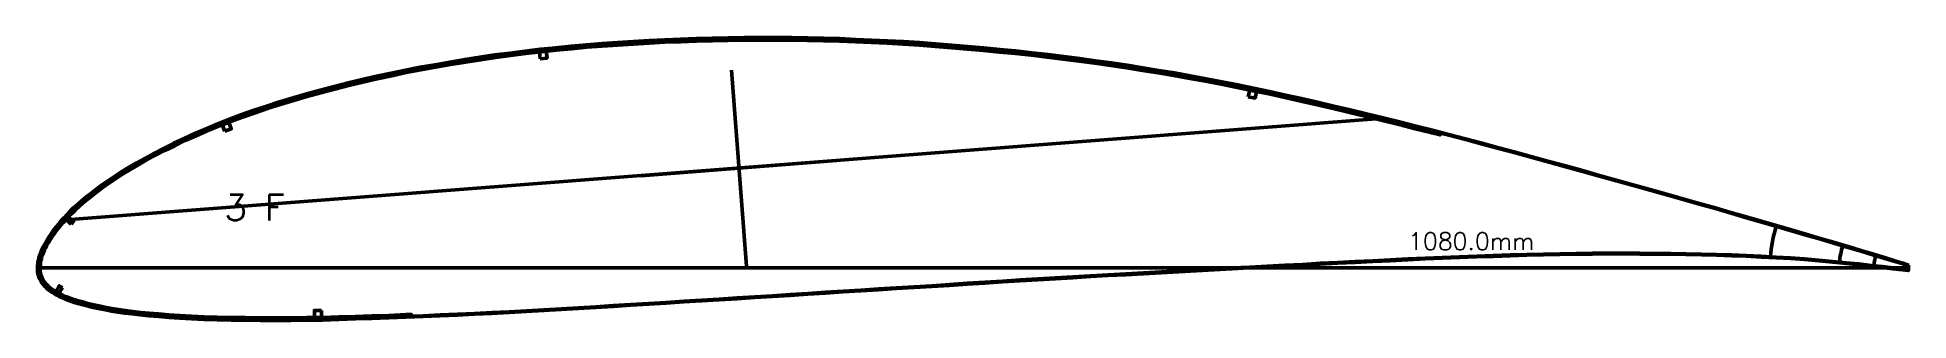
# Model space of a CAD drawing. Header units: metres. Extents: x -405 to 675, y -15418 to 133.
# Drawn here: x -405 to 675, y -430 to -267 of the extents above; entities that cross this region are included whole.
import ezdxf
from ezdxf.enums import TextEntityAlignment as Align

# ---------------------------------------------------------------- set-up
doc = ezdxf.new("R2010")
doc.units = ezdxf.units.M
for name, color, linetype, lineweight in [('FoilLayer', 7, 'Continuous', 50), ('RefFoilLayer', 7, 'Continuous', 50), ('StringerLayer', 7, 'Continuous', 50), ('SubLayer', 7, 'Continuous', 50), ('TextLayer', 7, 'Continuous', 50)]:
    doc.layers.add(name, color=color, linetype=linetype, lineweight=lineweight)
doc.styles.add('MSゴシック', font='romans')

msp = doc.modelspace()

# ---------------------------------------------------------------- texts
at = {"layer": 'TextLayer', "style": 'MSゴシック'}
msp.add_text('3 F', height=15, dxfattribs=at).set_placement((-297, -372.7))
msp.add_text('1080.0mm', height=10, dxfattribs=at).set_placement((459, -392.7), align=Align.BOTTOM_RIGHT)

# ---------------------------------------------------------------- linework, layer by layer
at = {"layer": 'FoilLayer'}
msp.add_lwpolyline([(674.9, -398.8), (671.6, -397.8), (666.3, -396.1), (660.5, -394.4), (654.2, -392.5), (647.4, -390.4), (640, -388.3), (632.2, -386), (624.1, -383.5), (615.7, -381.1), (607.2, -378.6), (598.7, -376.2), (590.1, -373.6), (581.3, -371.1), (572.4, -368.5), (563.4, -365.9), (554.2, -363.4), (544.8, -360.7), (535.3, -358), (525.7, -355.3), (516, -352.6), (506.2, -349.9), (496.5, -347.2), (486.8, -344.5), (477, -341.8), (467.3, -339.1), (457.6, -336.5), (448, -333.8), (438.4, -331.2), (428.8, -328.7), (419.2, -326.1), (409.6, -323.6), (404.9, -322.4), (404.6, -323.4), (399.8, -322.2), (390.3, -319.8), (380.8, -317.4), (371.3, -315), (361.9, -312.7), (352.4, -310.5), (342.9, -308.2), (333.6, -306), (324.2, -303.9), (315, -301.8), (305.8, -299.8), (296.6, -297.9), (287.5, -296), (278.3, -294.2), (269.2, -292.5), (260.1, -290.8), (251, -289.2), (241.9, -287.6), (232.8, -286.2), (223.7, -284.7), (214.5, -283.4), (205.4, -282.1), (196.2, -280.8), (187.1, -279.7), (177.9, -278.6), (168.7, -277.5), (159.5, -276.5), (150.2, -275.6), (141, -274.7), (131.7, -273.9), (122.5, -273.1), (113.2, -272.4), (104, -271.7), (94.7, -271.1), (85.5, -270.6), (76.3, -270.2), (67.1, -269.8), (57.9, -269.4), (48.7, -269.1), (39.5, -268.9), (30.4, -268.8), (21.2, -268.7), (12, -268.7), (2.9, -268.8), (-6.3, -268.9), (-15.4, -269.1), (-24.6, -269.3), (-33.7, -269.7), (-42.8, -270), (-51.9, -270.5), (-61, -271), (-70, -271.6), (-79, -272.2), (-87.9, -272.9), (-96.8, -273.7), (-105.6, -274.6), (-114.4, -275.5), (-123.2, -276.5), (-131.9, -277.6), (-140.6, -278.8), (-149.3, -280.1), (-158, -281.4), (-166.6, -282.8), (-175.2, -284.3), (-183.7, -285.9), (-192.2, -287.5), (-200.5, -289.3), (-208.9, -291.1), (-217.1, -292.9), (-225.3, -294.9), (-233.4, -297), (-241.4, -299.1), (-249.3, -301.3), (-257.1, -303.5), (-264.7, -305.8), (-272.2, -308.2), (-279.4, -310.6), (-286.6, -313.1), (-293.5, -315.7), (-300.4, -318.4), (-307, -321.1), (-313.4, -323.9), (-319.7, -326.7), (-325.7, -329.6), (-331.5, -332.4), (-337, -335.2), (-342.2, -338), (-347.1, -340.8), (-351.7, -343.5), (-355.9, -346.1), (-360, -348.7), (-363.7, -351.2), (-367.1, -353.6), (-370.3, -356), (-373.3, -358.3), (-376, -360.4), (-378.6, -362.6), (-380.9, -364.6), (-383, -366.6), (-385, -368.5), (-386.8, -370.3), (-388.5, -372.1), (-390.1, -373.9), (-391.5, -375.5), (-392.9, -377.2), (-394.1, -378.7), (-395.2, -380.3), (-396.3, -381.8), (-397.2, -383.2), (-398.1, -384.6), (-398.9, -386), (-399.7, -387.3), (-400.3, -388.6), (-400.9, -389.9), (-401.5, -391.1), (-401.9, -392.4), (-402.4, -393.5), (-402.7, -394.6), (-403, -395.8), (-403.2, -396.9), (-403.3, -398), (-403.5, -399), (-403.5, -400.1), (-403.5, -401), (-403.4, -402), (-403.3, -403), (-403, -404), (-402.7, -405), (-402.3, -405.9), (-401.8, -406.9), (-401.2, -407.8), (-400.5, -408.7), (-399.7, -409.6), (-398.8, -410.5), (-397.9, -411.3), (-396.8, -412.1), (-395.7, -412.9), (-394.5, -413.7), (-393.2, -414.4), (-391.8, -415.1), (-390.3, -415.8), (-388.7, -416.5), (-387, -417.1), (-385.2, -417.8), (-383.2, -418.4), (-381.2, -419.1), (-379, -419.7), (-376.7, -420.4), (-374.2, -421), (-371.5, -421.6), (-368.5, -422.2), (-365.4, -422.8), (-362, -423.4), (-358.4, -424), (-354.4, -424.6), (-350.2, -425.2), (-345.5, -425.7), (-340.5, -426.2), (-335, -426.6), (-329.1, -427.1), (-322.8, -427.5), (-316, -427.9), (-308.8, -428.2), (-301.2, -428.4), (-293.2, -428.6), (-284.9, -428.7), (-276.3, -428.8), (-267.6, -428.9), (-258.7, -428.9), (-249.7, -428.7), (-240.5, -428.6), (-231.1, -428.3), (-221.6, -428), (-212, -427.7), (-202.2, -427.4), (-192.4, -427), (-189.1, -426.9), (-189, -427.9), (-182.4, -427.7), (-172.5, -427.2), (-162.6, -426.8), (-152.7, -426.3), (-142.8, -425.8), (-132.8, -425.3), (-122.7, -424.8), (-112.7, -424.2), (-102.7, -423.7), (-92.7, -423.1), (-82.7, -422.5), (-72.6, -421.8), (-62.4, -421.2), (-52.3, -420.6), (-42.1, -419.9), (-31.9, -419.3), (-21.7, -418.6), (-11.5, -418), (-1.3, -417.3), (9, -416.7), (19.2, -416.1), (29.4, -415.4), (39.6, -414.8), (49.8, -414.1), (60.1, -413.5), (70.3, -412.8), (80.5, -412.2), (90.7, -411.6), (101, -410.9), (111.2, -410.3), (121.4, -409.6), (131.6, -408.9), (141.8, -408.3), (152, -407.7), (162.2, -407), (172.4, -406.4), (182.5, -405.8), (192.7, -405.2), (202.8, -404.6), (213, -404.1), (223.2, -403.5), (233.4, -402.9), (243.6, -402.4), (253.8, -401.8), (264, -401.3), (274.2, -400.7), (284.4, -400.1), (294.6, -399.6), (304.8, -399), (315, -398.5), (325.2, -398), (335.3, -397.4), (345.4, -396.9), (355.6, -396.4), (365.7, -395.9), (375.8, -395.4), (385.9, -394.9), (395.9, -394.5), (405.8, -394), (415.7, -393.6), (425.6, -393.3), (435.3, -392.9), (445, -392.6), (454.6, -392.3), (464.2, -392.1), (473.8, -392), (483.2, -391.8), (492.5, -391.6), (501.6, -391.5), (510.7, -391.6), (519.8, -391.6), (528.8, -391.7), (537.7, -391.8), (546.5, -392), (555.4, -392.2), (564.1, -392.3), (572.7, -392.5), (581.3, -392.9), (589.9, -393.3), (598.5, -393.8), (606.8, -394.2), (615, -394.9), (623.2, -395.6), (631.2, -396.3), (638.9, -397.1), (646.3, -397.8), (653.3, -398.6), (659.8, -399.3), (665.9, -400), (671.5, -400.7), (675, -401.2)], close=True, dxfattribs=at)
at = {"layer": 'RefFoilLayer'}
msp.add_lwpolyline([(675, -398.4), (671.7, -397.3), (666.4, -395.7), (660.6, -393.9), (654.4, -392), (647.5, -390), (640.2, -387.8), (632.4, -385.5), (624.2, -383.1), (615.8, -380.6), (607.4, -378.2), (598.8, -375.7), (590.2, -373.2), (581.4, -370.6), (572.5, -368.1), (563.5, -365.5), (554.3, -362.9), (544.9, -360.3), (535.4, -357.6), (525.8, -354.9), (516.1, -352.2), (506.4, -349.5), (496.6, -346.7), (486.9, -344), (477.2, -341.3), (467.5, -338.7), (457.8, -336), (448.1, -333.4), (438.5, -330.8), (428.9, -328.2), (419.3, -325.7), (409.7, -323.2), (400.2, -320.7), (390.7, -318.3), (381.2, -315.9), (371.7, -313.6), (362.2, -311.3), (352.7, -309), (343.3, -306.8), (333.9, -304.6), (324.6, -302.4), (315.3, -300.4), (306.1, -298.4), (296.9, -296.4), (287.8, -294.5), (278.6, -292.7), (269.5, -291), (260.4, -289.3), (251.3, -287.7), (242.1, -286.2), (233, -284.7), (223.9, -283.2), (214.8, -281.9), (205.6, -280.6), (196.4, -279.4), (187.3, -278.2), (178.1, -277.1), (168.9, -276), (159.6, -275), (150.4, -274.1), (141.1, -273.2), (131.8, -272.4), (122.6, -271.6), (113.3, -270.9), (104.1, -270.2), (94.8, -269.6), (85.6, -269.1), (76.4, -268.7), (67.1, -268.3), (57.9, -267.9), (48.7, -267.6), (39.6, -267.4), (30.4, -267.3), (21.2, -267.2), (12, -267.2), (2.9, -267.3), (-6.3, -267.4), (-15.5, -267.6), (-24.6, -267.8), (-33.8, -268.2), (-42.9, -268.5), (-52, -269), (-61.1, -269.5), (-70.1, -270.1), (-79.1, -270.7), (-88.1, -271.4), (-97, -272.2), (-105.8, -273.1), (-114.6, -274), (-123.4, -275.1), (-132.1, -276.2), (-140.9, -277.3), (-149.6, -278.6), (-158.2, -279.9), (-166.9, -281.4), (-175.5, -282.9), (-184, -284.4), (-192.5, -286.1), (-200.9, -287.8), (-209.2, -289.6), (-217.5, -291.5), (-225.6, -293.4), (-233.7, -295.5), (-241.8, -297.6), (-249.7, -299.8), (-257.5, -302.1), (-265.2, -304.4), (-272.6, -306.8), (-279.9, -309.2), (-287.1, -311.7), (-294.1, -314.4), (-300.9, -317), (-307.6, -319.8), (-314.1, -322.5), (-320.3, -325.4), (-326.3, -328.2), (-332.1, -331.1), (-337.7, -333.9), (-342.9, -336.7), (-347.8, -339.5), (-352.4, -342.2), (-356.8, -344.9), (-360.8, -347.5), (-364.5, -350), (-368, -352.4), (-371.3, -354.8), (-374.2, -357.1), (-377, -359.3), (-379.5, -361.4), (-381.9, -363.5), (-384.1, -365.5), (-386.1, -367.4), (-387.9, -369.3), (-389.6, -371.1), (-391.2, -372.9), (-392.7, -374.6), (-394, -376.2), (-395.3, -377.8), (-396.5, -379.4), (-397.5, -380.9), (-398.5, -382.4), (-399.4, -383.9), (-400.2, -385.3), (-401, -386.6), (-401.7, -388), (-402.3, -389.3), (-402.9, -390.6), (-403.3, -391.8), (-403.8, -393.1), (-404.2, -394.3), (-404.4, -395.5), (-404.7, -396.7), (-404.8, -397.8), (-405, -399), (-405, -400.1), (-405, -401.2), (-404.9, -402.3), (-404.7, -403.4), (-404.4, -404.5), (-404.1, -405.6), (-403.6, -406.6), (-403, -407.7), (-402.4, -408.7), (-401.6, -409.7), (-400.8, -410.7), (-399.8, -411.6), (-398.8, -412.5), (-397.7, -413.4), (-396.5, -414.2), (-395.2, -415), (-393.9, -415.8), (-392.4, -416.5), (-390.9, -417.2), (-389.2, -417.9), (-387.5, -418.6), (-385.7, -419.2), (-383.7, -419.9), (-381.6, -420.5), (-379.4, -421.2), (-377, -421.8), (-374.5, -422.4), (-371.8, -423.1), (-368.8, -423.7), (-365.7, -424.3), (-362.3, -424.9), (-358.6, -425.5), (-354.6, -426.1), (-350.3, -426.6), (-345.7, -427.2), (-340.6, -427.7), (-335.2, -428.1), (-329.2, -428.6), (-322.9, -429), (-316.1, -429.4), (-308.9, -429.7), (-301.2, -429.9), (-293.2, -430.1), (-284.9, -430.2), (-276.3, -430.3), (-267.6, -430.4), (-258.7, -430.4), (-249.7, -430.2), (-240.4, -430.1), (-231.1, -429.8), (-221.5, -429.5), (-211.9, -429.2), (-202.1, -428.9), (-192.3, -428.5), (-182.4, -428.1), (-172.5, -427.7), (-162.6, -427.3), (-152.7, -426.8), (-142.7, -426.3), (-132.7, -425.8), (-122.7, -425.2), (-112.7, -424.7), (-102.7, -424.1), (-92.7, -423.5), (-82.6, -422.9), (-72.5, -422.3), (-62.4, -421.6), (-52.2, -421), (-42.1, -420.4), (-31.9, -419.7), (-21.7, -419.1), (-11.5, -418.4), (-1.2, -417.8), (9, -417.2), (19.2, -416.5), (29.4, -415.9), (39.6, -415.2), (49.9, -414.6), (60.1, -413.9), (70.3, -413.3), (80.5, -412.6), (90.8, -412), (101, -411.4), (111.2, -410.7), (121.4, -410.1), (131.6, -409.4), (141.8, -408.8), (152, -408.1), (162.2, -407.5), (172.4, -406.9), (182.6, -406.3), (192.7, -405.7), (202.9, -405.1), (213, -404.5), (223.2, -404), (233.4, -403.4), (243.6, -402.8), (253.8, -402.3), (264, -401.7), (274.2, -401.1), (284.4, -400.6), (294.6, -400), (304.8, -399.5), (315, -398.9), (325.2, -398.4), (335.3, -397.9), (345.4, -397.4), (355.6, -396.9), (365.7, -396.4), (375.8, -395.9), (385.9, -395.4), (395.9, -394.9), (405.9, -394.5), (415.8, -394.1), (425.6, -393.7), (435.4, -393.4), (445, -393), (454.6, -392.8), (464.2, -392.6), (473.8, -392.4), (483.2, -392.2), (492.5, -392.1), (501.6, -392), (510.7, -392), (519.8, -392.1), (528.8, -392.1), (537.7, -392.2), (546.5, -392.4), (555.4, -392.6), (564.1, -392.8), (572.7, -393), (581.2, -393.3), (589.9, -393.8), (598.5, -394.2), (606.8, -394.7), (615, -395.3), (623.2, -396), (631.2, -396.8), (638.9, -397.5), (646.3, -398.3), (653.2, -399.1), (659.8, -399.8), (665.9, -400.5), (671.5, -401.2), (674.9, -401.6)], close=True, dxfattribs=at)
at = {"layer": 'StringerLayer'}
for points in [[(-114.8, -279.6), (-110.8, -279.1), (-111.3, -275.2), (-115.2, -275.6), (-114.8, -279.6)], [(293.9, -301.4), (297.8, -302.2), (298.6, -298.3), (294.7, -297.5), (293.9, -301.4)], [(-296.9, -321.3), (-293.1, -319.9), (-294.6, -316.2), (-298.3, -317.6), (-296.9, -321.3)], [(-385.5, -374.8), (-384.1, -373.3), (-387, -370.6), (-388.4, -372), (-385.5, -374.8)], [(-390.6, -411.3), (-392.4, -410.3), (-394.3, -413.8), (-392.6, -414.8), (-390.6, -411.3)], [(-241.1, -424.6), (-245.1, -424.6), (-245, -428.6), (-241, -428.6), (-241.1, -424.6)]]:
    msp.add_lwpolyline(points, dxfattribs=at)
at = {"layer": 'SubLayer'}
for p, q in [((-4.3, -286), (4.3, -399)), ((372.7, -313.8), (-391, -372.6)), ((-56.5, -346.9), (56.5, -338.2)), ((-405, -400), (675, -400))]:
    msp.add_line(p, q, dxfattribs=at)
for radius, start, end in [(80, 162.6467, 175.415), (40, 161.6099, 175.2814), (20, 159.753, 176.5634)]:
    msp.add_arc((675, -400), radius, start, end, dxfattribs=at)

msp.set_redraw_order([(e.dxf.handle, doc.entitydb.next_handle()) for e in msp.query("TEXT MTEXT ATTDEF DIMENSION ARC_DIMENSION")])  # texts and dimensions are drawn at this point

doc.saveas('drawing.dxf')
